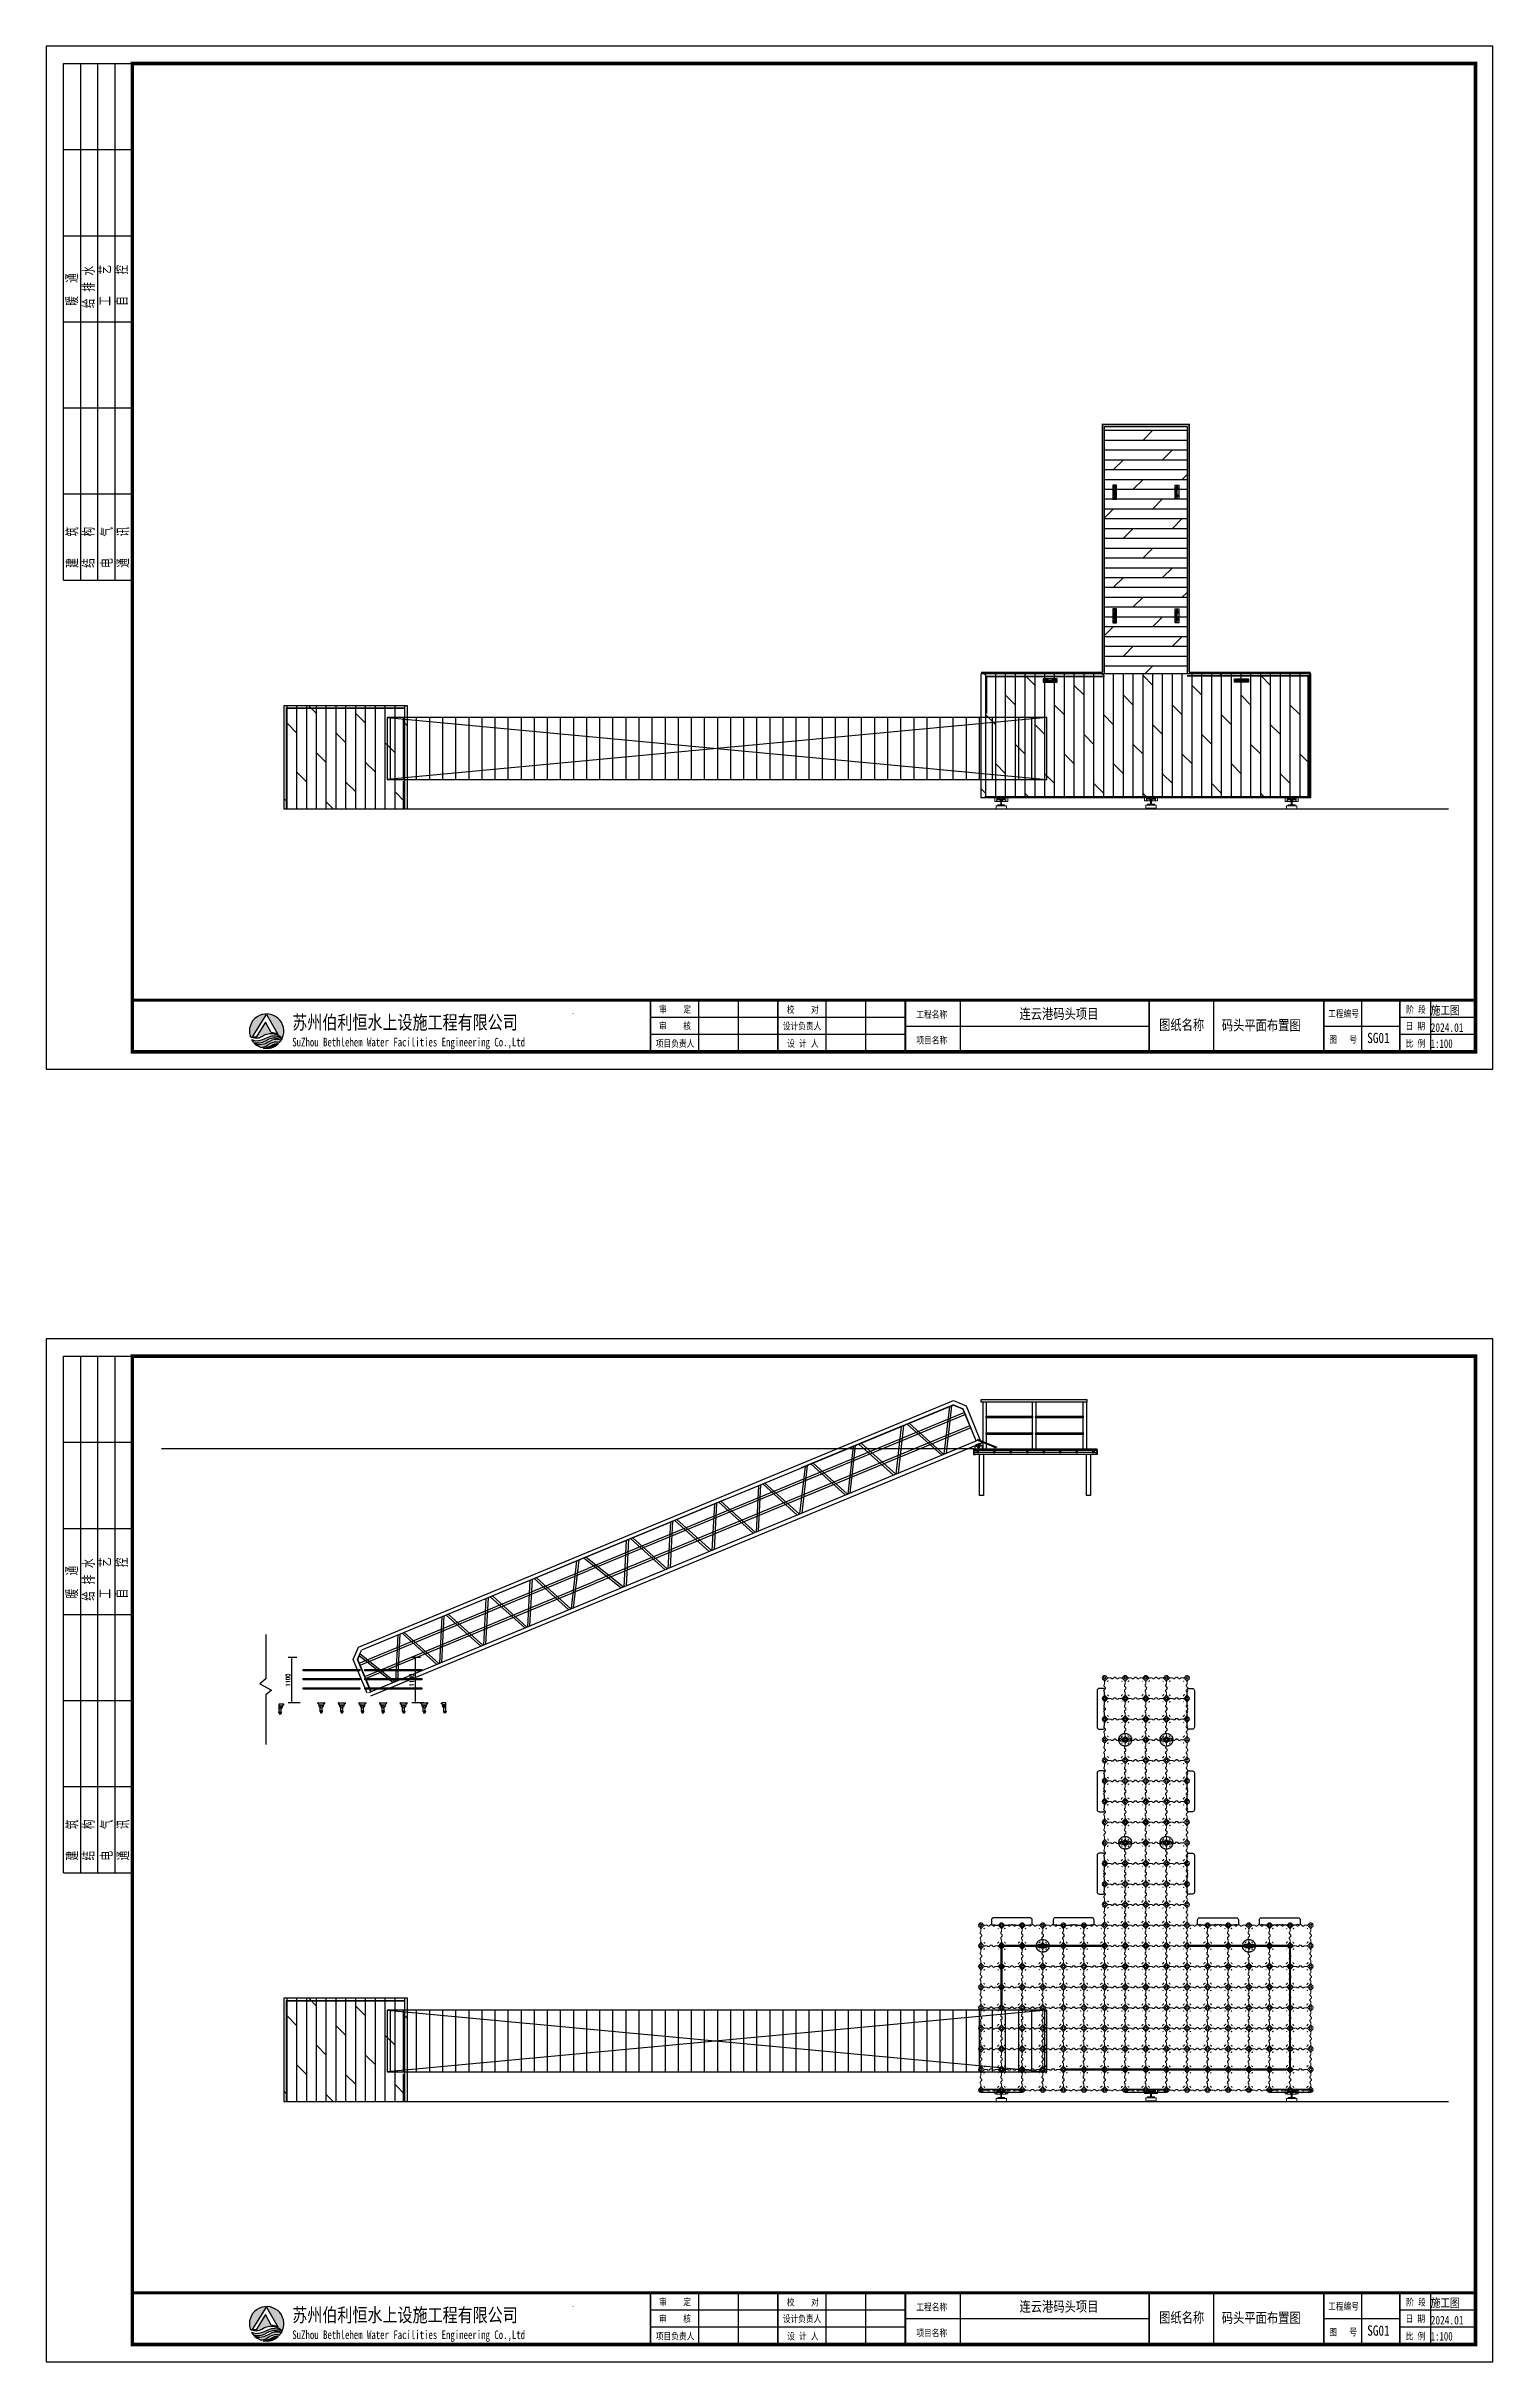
# Model space of a CAD drawing. Extents: x 36536 to 186646, y -14883 to 106449.
# Drawn here: x 61654 to 96741, y -14883 to 41287 of the extents above; entities that cross this region are included whole.
import ezdxf
from ezdxf.lldxf.tags import DXFTag

# ---------------------------------------------------------------- set-up
doc = ezdxf.new("R2010")
doc.units = 0
doc.header["$LTSCALE"] = 1000
doc.header["$MEASUREMENT"] = 0
for name, pattern in [('BLTA11-LD-L-4001_Plot Plan for Seawater Intake System_20140729$0$key plan$0${ Wide Dash }', [12, 4, -2, 4, -2]), ('CENTER2', [28.575, 19.05, -3.175, 3.175, -3.175]), ('DASH', [0.35, 0.25, -0.1]), ('DASHED2', [0.375, 0.25, -0.125])]:
    doc.linetypes.add(name, pattern=pattern)
for name, color, linetype, lineweight in [('0 [HR] Dim', 6, 'Continuous', 13), ('00标注文字', 2, 'Continuous', 15), ('2维浮筒', 252, 'Continuous', 9), ('型材', 7, 'Continuous', 15), ('系绳栓', 4, 'Continuous', 5)]:
    doc.layers.add(name, color=color, linetype=linetype, lineweight=lineweight)
for name, color, linetype in [('DIM_SYMB', 3, 'Continuous'), ('W-_ANTICOLLISION防撞措施', 6, 'Continuous'), ('W-ancillary measures附属措施', 1, 'Continuous'), ('W-FLOAT_BOWL浮筒', 253, 'Continuous'), ('W-PLASTIC_RAILINGS塑木栏杆', 6, 'Continuous'), ('W-STEEL_FRAME钢架', 3, 'Continuous'), ('W-STEEL_KEEL钢龙骨', 5, 'Continuous'), ('W-WOOD_FLOOR木地板', 30, 'Continuous'), ('栏杆', 6, 'Continuous'), ('系船栓', 132, 'Continuous'), ('铝架', 3, 'Continuous')]:
    doc.layers.add(name, color=color, linetype=linetype)
doc.styles.add('-宋体', font='', dxfattribs={"width": 0.8})
doc.styles.add('_TCH_DIM', font='SIMPLEX.shx', dxfattribs={"width": 0.7, "bigfont": 'hztxt.shx'})
doc.styles.get("Standard").update_dxf_attribs({"font": 'simplex.shx', "width": 0.8, "bigfont": 'hztxt.shx'})
doc.styles.add('STANDARD_T3', font='simplex.shx', dxfattribs={"width": 0.7, "bigfont": 'hztxt.shx'})
doc.styles.add('图框', font='simhei.ttf')
doc.styles.add('黑体', font='simhei.ttf', dxfattribs={"width": 0.8})
doc.styles.get('-宋体').set_extended_font_data('SimSun')
tags = doc.linetypes.add('地面03', pattern='A,0.094454,["/",Standard,S=0.075949,R=0,X=0,Y=-0.082208],0.044951,-0.007099,0.139405', length=0.285909).pattern_tags.tags
tags[4] = DXFTag(74, 10)
doc.dimstyles.new('W&&30', dxfattribs={"dimtxt": 105, "dimasz": 30, "dimexe": 75, "dimexo": 90, "dimgap": 30, "dimtad": 1, "dimdec": 0, "dimzin": 0, "dimdsep": 46, "dimtxsty": 'STANDARD_T3', "dimcen": 0.09, "dimclrd": 1, "dimclre": 1, "dimclrt": 7, "dimazin": 2, "dimtfac": 1, "dimtdec": 0, "dimtix": 1, "dimtmove": 2, "dimatfit": 3, "dimfxl": 100, "dimtolj": 1, "dimtzin": 0, "dimarcsym": 0})

msp = doc.modelspace()

# ---------------------------------------------------------------- blocks, each defined once
blk = doc.blocks.new('$TITLEBLK$00000187')
h = blk.add_hatch(color=140)
h.dxf.hatch_style = 1
h.paths.add_polyline_path([(-355.8, 4.5, 0.294083), (-352.4, 4.48, -0.363756), (-346.47, 3.96, 1.450144)])
h.paths.add_polyline_path([(-351.03, 10.8), (-347.73, 5.12, 0.101723), (-349.74, 5.58), (-351.34, 8.66), (-354.02, 4.26, -0.081837), (-355.14, 4.38)], flags=16)
h = blk.add_hatch(color=174)
h.paths.add_polyline_path([(-347.27, 2.71, 0.064571), (-346.55, 3.78, 0.296692), (-350.55, 4.29, -0.04264), (-352.81, 3.4, -0.209747), (-355.43, 3.62, 0.179915), (-352.8, 1.33, 0.169783), (-350.78, 1.97, -0.05744), (-349.2, 2.74, -0.214092)])
h.paths.add_polyline_path([(-350.22, 3.03, -0.084014), (-352.39, 2.08, -0.271733), (-354.47, 2.61, 0.071966), (-353.09, 2.64, 0.098278), (-351.26, 3.23, -0.072406), (-350.01, 3.9, -0.088156), (-348.47, 4.07, -0.181988), (-347.06, 3.48, 0.206106)], flags=16)
blk.add_hatch(color=174).paths.add_polyline_path([(-347.58, 2.39, 0.163426), (-349.49, 1.98, -0.143194), (-352.02, 1.1, 0.245013)])
for p, q in [((-225.54, 0), (-225.54, 15)), ((-214.04, 0), (-214.04, 15)), ((-188.54, 0), (-188.54, 15)), ((-177.04, 0), (-177.04, 15)), ((-149.56, 0), (-149.56, 15)), ((-76, 0), (-76, 15)), ((-33, 0), (-33, 15)), ((-13, 0), (-13, 15)), ((0, 0), (0, 15)), ((-165.54, 10), (-239.54, 10)), ((-165.56, 7.5), (-94.73, 7.5)), ((-44, 7.5), (-22, 7.5)), ((0, 10), (-22, 10)), ((-165.54, 5), (-239.54, 5)), ((0, 5), (-22, 5))]:
    blk.add_line(p, q)
for points, const_width in [([(-390, 0), (-390, 15), (0, 15)], 0.8), ([(-239.54, 0), (-239.54, 15)], 0.5), ([(-202.54, 0), (-202.54, 15)], 0.5), ([(-165.56, 0), (-165.56, 15)], 0.5), ([(-94.73, 0), (-94.73, 15)], 0.5), ([(-44, 0), (-44, 15)], 0.5), ([(-22, 0), (-22, 15)], 0.5)]:
    blk.add_lwpolyline(points, dxfattribs=dict(const_width=const_width))
for points in [[(-355.8, 4.5, 0.294083), (-352.4, 4.48, -0.363756), (-346.47, 3.96, 1.450144)], [(-355.14, 4.38), (-351.03, 10.8), (-347.73, 5.12, 0.101723), (-349.74, 5.58), (-351.34, 8.66), (-354.02, 4.26, -0.081837)]]:
    blk.add_lwpolyline(points, format="xyb", close=True)
for points in [[(-355.43, 3.62, 0.209747), (-352.81, 3.4, 0.04264), (-350.55, 4.29, -0.296692), (-346.55, 3.78)], [(-354.47, 2.61, 0.071966), (-353.09, 2.64, 0.098278), (-351.26, 3.23, -0.072406), (-350.01, 3.9, -0.088156), (-348.47, 4.07, -0.181988), (-347.06, 3.48, 0.206106), (-350.22, 3.03, -0.084014), (-352.39, 2.08, -0.271733), (-354.47, 2.61)], [(-352.8, 1.33, 0.169783), (-350.78, 1.97, -0.05744), (-349.2, 2.74, -0.214092), (-347.27, 2.71, -0.214092)], [(-352.02, 1.1, 0.126537), (-349.75, 1.81, -0.189728), (-347.58, 2.39, -0.189728)]]:
    blk.add_lwpolyline(points, format="xyb")
for start, end in [(208.47056, 249.26757), (258.57514, 313.64322), (318.83836, 333.61646)]:
    blk.add_arc((-351.03, 6), 5, start, end)
at = {"style": '图框'}
for s, height, width, p in [('审    定', 2, 0.8, (-237.07, 11.34)), ('校    对', 2, 0.8, (-199.97, 11.27)), ('阶 段', 2, 0.8, (-20.12, 11.27)), ('苏州伯利恒水上设施工程有限公司', 4, 0.8, (-343.57, 6.56)), ('审    核', 2, 0.8, (-237.09, 6.48)), ('设计负责人', 2, 0.8, (-201.15, 6.48)), ('工程名称', 2, 0.8, (-162.37, 9.86)), ('图纸名称', 3, 0.8, (-91.87, 6.34)), ('工程编号', 2, 0.8, (-42.79, 10.08)), ('日 期', 2, 0.8, (-20.31, 6.48)), ('SuZhou Bethlehem Water Facilities Engineering Co.,Ltd ', 2.5, 0.75, (-343.57, 1.57)), ('项目负责人', 2, 0.8, (-238.02, 1.42)), ('设 计 人', 2, 0.8, (-199.87, 1.42)), ('项目名称', 2, 0.8, (-162.37, 2.36)), ('图   号', 2, 0.8, (-42.46, 2.6)), ('比 例', 2, 0.8, (-20.27, 1.42))]:
    blk.add_text(s, height=height, dxfattribs=dict(at, width=width)).set_placement(p)
for tag, p in [('审定人', (-223.21, 10.95)), ('校对', (-185.05, 10.92)), ('审核人', (-223.21, 6.03)), ('设计负责人', (-188.17, 6.23)), ('项目负责人', (-225.23, 1.11)), ('设计人', (-186.01, 1.18))]:
    blk.add_attdef(tag, p, '', height=3)
for tag, p, height, style, width in [('阶段', (-12.96, 10.81), 2.5, '黑体', 0.8), ('工程名称', (-147.11, 9.53), 3, '-宋体', 0.8), ('图名', (-73.67, 6.22), 3, '-宋体', 0.8), ('日期', (-12.96, 5.8), 2.5, '黑体', 0.8), ('项目名称', (-147.25, 1.97), 3, '-宋体', 0.8), ('图号', (-31.44, 2.55), 3, '_TCH_DIM', 0.7), ('比例', (-12.96, 1.14), 2.5, '黑体', 0.8)]:
    blk.add_attdef(tag, p, '', height=height, dxfattribs=dict(style=style, width=width))
blk = doc.blocks.new('$TITLEBLK$00000095')
for p, q in [((-150, 20), (-150, 0)), ((-150, 20), (0, 20)), ((-150, 15), (-75, 15)), ((-125, 20), (-125, 0)), ((-100, 20), (-100, 0)), ((-75, 20), (-75, 0)), ((-75, 20), (-75, 0)), ((-75, 15), (0, 15)), ((-50, 20), (-50, 0)), ((-25, 20), (-25, 0)), ((0, 20), (0, 0)), ((-150, 10), (-75, 10)), ((-75, 10), (0, 10)), ((-150, 5), (-75, 5)), ((-75, 5), (0, 5))]:
    blk.add_line(p, q)
at = {"width": 0.8}
for s, p in [('结   构', (-146.45, 10.91)), ('建   筑', (-146.45, 15.65)), ('给 排 水', (-71.03, 10.9)), ('暖  通', (-70.35, 15.73)), ('电   气', (-146.45, 5.65)), ('工   艺', (-70.35, 6.13)), ('通   讯', (-146.45, 0.88)), ('自   控', (-70.35, 1.24))]:
    blk.add_text(s, height=3.509, dxfattribs=at).set_placement(p)
blk = doc.blocks.new('rgthtyjyuk')
blk.add_lwpolyline([(0, 0), (420, 0), (420, 297), (0, 297)], close=True)
at = {"const_width": 1}
blk.add_lwpolyline([(25, 5), (415, 5), (415, 292), (25, 292)], close=True, dxfattribs=at)
at = {"const_width": 0.8}
blk.add_lwpolyline([(415, 20), (25, 20)], dxfattribs=at)
at = {"rotation": 90}
blk.add_blockref('$TITLEBLK$00000095', (25, 292), dxfattribs=at)
blk = doc.blocks.new('游艇码头系船柱')
at = {"layer": 'DIM_SYMB'}
for p, q in [((0.04, 0.1), (0.05, 0.1)), ((0.04, 0.05), (0.05, 0.05)), ((0.05, 0.1), (0.05, 0.05)), ((0.05, 0.09), (0.1, 0.09)), ((0.05, 0.05), (0.1, 0.05)), ((0.15, 0.11), (0.19, 0.11)), ((0.15, 0.04), (0.19, 0.04)), ((0.43, 0.09), (0.18, 0.09)), ((0.43, 0.05), (0.18, 0.05)), ((0.46, 0.11), (0.42, 0.11)), ((0.46, 0.04), (0.42, 0.04)), ((0.57, 0.09), (0.51, 0.09)), ((0.57, 0.05), (0.51, 0.05)), ((0.57, 0.1), (0.57, 0.1)), ((0.57, 0.1), (0.57, 0.05)), ((0.57, 0.05), (0.57, 0.05))]:
    blk.add_line(p, q, dxfattribs=at)
blk.add_lwpolyline([(0, 0.15), (0.61, 0.15), (0.61, 0), (0, 0)], close=True, dxfattribs=at)
for centre, radius in [((0.13, 0.07), 0.04), ((0.13, 0.07), 0.035), ((0.48, 0.07), 0.04), ((0.48, 0.07), 0.035)]:
    blk.add_circle(centre, radius, dxfattribs=at)
for centre, radius, start, end in [((0.05, 0.07), 0.0256, 102.6804, 257.3196), ((0.15, 0.07), 0.035, 325.1501, 34.8499), ((0.19, 0.07), 0.035, 34.8499, 90), ((0.19, 0.07), 0.035, 270, 325.1501), ((0.42, 0.07), 0.035, 90, 145.1501), ((0.42, 0.07), 0.035, 214.8499, 270), ((0.46, 0.07), 0.035, 145.1501, 214.8499), ((0.56, 0.07), 0.0256, 282.6804, 77.3196)]:
    blk.add_arc(centre, radius, start, end, dxfattribs=at)
blk = doc.blocks.new('uhufuidfdf')
at = {"layer": '型材'}
for p, q in [((139803, 28622), (139886, 28622)), ((139886, 28584), (139803, 28584)), ((140019, 28622), (139935, 28622)), ((139935, 28584), (140019, 28584))]:
    blk.add_line(p, q, dxfattribs=at)
for points in [[(139752, 28692), (139752, 28585), (139803, 28585), (139803, 28692)], [(140069, 28692), (140069, 28585), (140019, 28585), (140019, 28692)]]:
    blk.add_lwpolyline(points, dxfattribs=at)
for points in [[(139828, 28665), (139828, 28636), (139900, 28636), (139900, 28501), (139828, 28501), (139828, 28480), (139992, 28480), (139992, 28501), (139919, 28501), (139919, 28636), (139992, 28636), (139992, 28665)], [(139787, 28477), (140035, 28477), (140035, 28406), (139787, 28406)]]:
    blk.add_lwpolyline(points, close=True, dxfattribs=at)
for centre in [(139803, 28603), (139886, 28603), (139935, 28603)]:
    blk.add_ellipse(centre, major_axis=(0, -19.2), ratio=0.222417, dxfattribs=at)
at = {"layer": '型材', "extrusion": (0, 0, -1)}
blk.add_ellipse((140018, 28603), major_axis=(0, -19.2), ratio=0.222417, dxfattribs=at)
blk = doc.blocks.new('旗华浮筒')
at = {"layer": '2维浮筒', "color": 5}
for p, q in [((-549, 527), (-527, 549)), ((-549, 473), (-521, 445)), ((-549, 27), (-521, 55)), ((-516, 304), (-516, 326)), ((-516, 196), (-516, 174)), ((-513, 333), (-503, 345)), ((-513, 297), (-484, 264)), ((-513, 203), (-484, 236)), ((-513, 167), (-503, 155)), ((-500, 351), (-500, 395)), ((-500, 105), (-500, 149)), ((-481, 242), (-481, 258)), ((-479, 445), (-445, 479)), ((-445, 21), (-479, 55)), ((-473, 549), (-445, 521)), ((-395, 500), (-351, 500)), ((-333, 513), (-345, 503)), ((-329, 16), (-345, 3)), ((-304, 516), (-326, 516)), ((-307, 19), (-323, 19)), ((-301, 16), (-268, -13)), ((-297, 513), (-264, 484)), ((-258, 481), (-242, 481)), ((-203, 513), (-236, 484)), ((-199, 16), (-232, -13)), ((-196, 516), (-174, 516)), ((-193, 19), (-177, 19)), ((-171, 16), (-155, 3)), ((-167, 513), (-155, 503)), ((-149, 500), (-105, 500)), ((-27, 549), (-55, 521)), ((-21, 445), (-55, 479)), ((-55, 21), (-21, 55)), ((-19, 307), (-19, 323)), ((-19, 193), (-19, 177)), ((-16, 329), (-3, 345)), ((-16, 301), (13, 268)), ((-16, 199), (13, 232)), ((-16, 171), (-3, 155)), ((0, 351), (0, 395)), ((0, 105), (0, 149)), ((16, 239), (16, 261)), ((49, 473), (21, 445)), ((49, 27), (21, 55)), ((27, 549), (49, 527)), ((-527, -49), (-549, -27)), ((-473, -49), (-445, -21)), ((-395, 0), (-351, 0)), ((-261, -16), (-239, -16)), ((-149, 0), (-105, 0)), ((-27, -49), (-55, -21)), ((49, -27), (27, -49))]:
    blk.add_line(p, q, dxfattribs=at)
for centre in [(-435, 93), (-429, 411), (-424, 85), (-420, 420), (-415, 76), (-411, 429), (-407, 65), (-85, 424), (-80, 80), (-76, 415)]:
    blk.add_circle(centre, 3.5, dxfattribs=at)
for centre, radius, start, end in [((-522, 500), 38, 135, 225), ((-522, 0), 38, 135, 225), ((-524, 500), 7, 90, 270), ((-524, 0), 7, 90, 270), ((-500, 522), 38, 45, 135), ((-500, 500), 25, 106.2602, 163.7398), ((-500, 500), 25, 196.2602, 253.7398), ((-500, 0), 25, 106.2602, 163.7398), ((-570, 395), 70, 0, 45), ((-570, 105), 70, 315, 0), ((-506, 326), 10, 137.7263, 180), ((-506, 304), 10, 180, 222.2737), ((-506, 196), 10, 137.7263, 180), ((-506, 174), 10, 180, 222.2737), ((-500, 524), 7, 0, 180), ((-500, 476), 7, 180, 0), ((-500, 24), 7, 0, 180), ((-510, 351), 10, 317.7263, 0), ((-510, 149), 10, 0, 42.2737), ((-430, 395), 70, 135, 180), ((-430, 105), 70, 180, 225), ((-500, 500), 25, 16.2602, 73.7398), ((-500, 500), 25, 286.2602, 343.7398), ((-500, 0), 25, 16.2602, 73.7398), ((-491, 258), 10, 0, 42.2737), ((-491, 242), 10, 317.7263, 0), ((-476, 500), 7, 270, 90), ((-476, 0), 7, 270, 90), ((-395, 570), 70, 225, 270), ((-395, 430), 70, 90, 135), ((-395, 70), 70, 225, 270), ((-351, 510), 10, 270, 312.2737), ((-351, 10), 10, 270, 312.2737), ((-326, 506), 10, 90, 132.2737), ((-323, 9), 10, 90, 132.2737), ((-307, 9), 10, 47.7263, 90), ((-304, 506), 10, 47.7263, 90), ((-258, 491), 10, 227.7263, 270), ((-242, 491), 10, 270, 312.2737), ((-196, 506), 10, 90, 132.2737), ((-193, 9), 10, 90, 132.2737), ((-177, 9), 10, 47.7263, 90), ((-174, 506), 10, 47.7263, 90), ((-149, 510), 10, 227.7263, 270), ((-149, 10), 10, 227.7263, 270), ((-105, 570), 70, 270, 315), ((-105, 430), 70, 45, 90), ((-105, 70), 70, 270, 315), ((-24, 500), 7, 90, 270), ((-24, 0), 7, 90, 270), ((0, 522), 38, 45, 135), ((0, 500), 25, 106.2602, 163.7398), ((0, 500), 25, 196.2602, 253.7398), ((0, 0), 25, 106.2602, 163.7398), ((-70, 395), 70, 0, 45), ((-70, 105), 70, 315, 0), ((-9, 323), 10, 137.7263, 180), ((-9, 307), 10, 180, 222.2737), ((-9, 193), 10, 137.7263, 180), ((-9, 177), 10, 180, 222.2737), ((0, 524), 7, 0, 180), ((0, 476), 7, 180, 0), ((0, 24), 7, 0, 180), ((-10, 351), 10, 317.7263, 0), ((-10, 149), 10, 0, 42.2737), ((70, 395), 70, 135, 180), ((70, 105), 70, 180, 225), ((0, 500), 25, 16.2602, 73.7398), ((0, 500), 25, 286.2602, 343.7398), ((0, 0), 25, 16.2602, 73.7398), ((6, 261), 10, 0, 42.2737), ((6, 239), 10, 317.7263, 0), ((24, 500), 7, 270, 90), ((24, 0), 7, 270, 90), ((22, 500), 38, 315, 45), ((22, 0), 38, 315, 45), ((-500, -22), 38, 225, 315), ((-500, 0), 25, 196.2602, 253.7398), ((-500, -24), 7, 180, 0), ((-500, 0), 25, 286.2602, 343.7398), ((-395, -70), 70, 90, 135), ((-261, -6), 10, 227.7263, 270), ((-239, -6), 10, 270, 312.2737), ((-105, -70), 70, 45, 90), ((0, -22), 38, 225, 315), ((0, 0), 25, 196.2602, 253.7398), ((0, -24), 7, 180, 0), ((0, 0), 25, 286.2602, 343.7398)]:
    blk.add_arc(centre, radius, start, end, dxfattribs=at)
blk = doc.blocks.new('*U655')
at = {"layer": '2维浮筒', "rotation": 90}
blk.add_blockref('旗华浮筒', (250, 250), dxfattribs=at)
blk = doc.blocks.new('*U656')
at = {"color": 0, "linetype": 'ByBlock', "lineweight": -2, "transparency": 16777216}
for p in [(0, 3500), (500, 3500), (1000, 3500), (1500, 3500), (2000, 3500), (2500, 3500), (3000, 3500), (3500, 3500), (4000, 3500), (4500, 3500), (5000, 3500), (5500, 3500), (6000, 3500), (6500, 3500), (7000, 3500), (7500, 3500), (0, 3000), (0, 2500), (500, 3000), (500, 2500), (1000, 3000), (1000, 2500), (1500, 3000), (1500, 2500), (2000, 3000), (2000, 2500), (2500, 3000), (2500, 2500), (3000, 3000), (3000, 2500), (3500, 3000), (3500, 2500), (4000, 3000), (4000, 2500), (4500, 3000), (4500, 2500), (5000, 3000), (5000, 2500), (5500, 3000), (5500, 2500), (6000, 3000), (6000, 2500), (6500, 3000), (6500, 2500), (7000, 3000), (7000, 2500), (7500, 3000), (7500, 2500), (0, 2000), (500, 2000), (1000, 2000), (1500, 2000), (2000, 2000), (2500, 2000), (3000, 2000), (3500, 2000), (4000, 2000), (4500, 2000), (5000, 2000), (5500, 2000), (6000, 2000), (6500, 2000), (7000, 2000), (7500, 2000), (0, 1500), (500, 1500), (1000, 1500), (1500, 1500), (2000, 1500), (2500, 1500), (3000, 1500), (3500, 1500), (4000, 1500), (4500, 1500), (5000, 1500), (5500, 1500), (6000, 1500), (6500, 1500), (7000, 1500), (7500, 1500), (0, 1000), (500, 1000), (1000, 1000), (1500, 1000), (2000, 1000), (2500, 1000), (3000, 1000), (3500, 1000), (4000, 1000), (4500, 1000), (5000, 1000), (5500, 1000), (6000, 1000), (6500, 1000), (7000, 1000), (7500, 1000), (0, 500), (500, 500), (1000, 500), (1500, 500), (2000, 500), (2500, 500), (3000, 500), (3500, 500), (4000, 500), (4500, 500), (5000, 500), (5500, 500), (6000, 500), (6500, 500), (7000, 500), (7500, 500), (0, 0), (500, 0), (1000, 0), (1500, 0), (2000, 0), (2500, 0), (3000, 0), (3500, 0), (4000, 0), (4500, 0), (5000, 0), (5500, 0), (6000, 0), (6500, 0), (7000, 0), (7500, 0)]:
    blk.add_blockref('*U655', p, dxfattribs=at)
blk = doc.blocks.new('*U657')
at = {"layer": '2维浮筒', "rotation": 90}
blk.add_blockref('旗华浮筒', (250, 250), dxfattribs=at)
blk = doc.blocks.new('*U658')
at = {"color": 0, "linetype": 'ByBlock', "lineweight": -2, "transparency": 16777216}
for p in [(0, 5500), (500, 5500), (1000, 5500), (1500, 5500), (0, 5000), (500, 5000), (1000, 5000), (1500, 5000), (0, 4500), (500, 4500), (1000, 4500), (1500, 4500), (0, 4000), (500, 4000), (1000, 4000), (1500, 4000), (0, 3500), (500, 3500), (1000, 3500), (1500, 3500), (0, 3000), (0, 2500), (500, 3000), (500, 2500), (1000, 3000), (1000, 2500), (1500, 3000), (1500, 2500), (0, 2000), (500, 2000), (1000, 2000), (1500, 2000), (0, 1500), (500, 1500), (1000, 1500), (1500, 1500), (0, 1000), (500, 1000), (1000, 1000), (1500, 1000), (0, 500), (500, 500), (1000, 500), (1500, 500), (0, 0), (500, 0), (1000, 0), (1500, 0)]:
    blk.add_blockref('*U657', p, dxfattribs=at)
blk = doc.blocks.new('防撞筒')
at = {"layer": 'W-ancillary measures附属措施'}
for p, q in [((-229, 277), (-198, 308)), ((-229, 223), (-198, 192)), ((-229, 223), (-207, 201)), ((-229, -223), (-198, -192)), ((-229, -223), (-207, -201)), ((-229, -277), (-198, -308))]:
    blk.add_line(p, q, dxfattribs=at)
blk.add_lwpolyline([(-180, 468, -0.389807), (-150, 495), (-50, 495, -0.414214), (0, 445), (0, -445, -0.414214), (-50, -495), (-150, -495, -0.391617), (-180, -467, -0.391617)], format="xyb", dxfattribs=at)
for points in [[(-180, 281), (-180, 403)], [(-180, 97), (-180, 219)], [(-180, -219), (-180, -97)], [(-180, -403), (-180, -281)]]:
    blk.add_lwpolyline(points, dxfattribs=at)
for centre, radius, start, end in [((-202, 250), 38, 135, 225), ((-204, 250), 7, 90, 270), ((-180, 250), 25, 106.2602, 163.7398), ((-180, 250), 25, 196.2602, 253.7398), ((-254, 366), 80.9, 314.3844, 336.4057), ((-254, 134), 80.9, 23.5943, 45.6156), ((-180, 274), 7, 0, 180), ((-180, 226), 7, 180, 0), ((-205, 435), 41, 307.5461, 52.4539), ((-205, 65), 41, 307.5461, 52.4539), ((-205, 0), 41, 307.5461, 52.4539), ((-180, 250), 25, 16.2602, 73.7398), ((-180, 250), 25, 286.2602, 343.7398), ((-156, 250), 7, 270, 90), ((-202, -250), 38, 135, 225), ((-204, -250), 7, 90, 270), ((-180, -250), 25, 106.2602, 163.7398), ((-180, -250), 25, 196.2602, 253.7398), ((-254, -134), 80.9, 314.3844, 336.4057), ((-254, -366), 80.9, 23.5943, 45.6156), ((-180, -226), 7, 0, 180), ((-180, -274), 7, 180, 0), ((-205, -65), 40.8, 307.4056, 52.5944), ((-205, -435), 40.8, 307.4056, 52.5944), ((-180, -250), 25, 16.2602, 73.7398), ((-180, -250), 25, 286.2602, 343.7398), ((-156, -250), 7, 270, 90)]:
    blk.add_arc(centre, radius, start, end, dxfattribs=at)
blk = doc.blocks.new('qawddasd')
at = {"layer": '系船栓', "color": 1, "linetype": 'DASH', "ltscale": 0.1}
for radius in [155, 43.7]:
    blk.add_circle((23198, -7350), radius, dxfattribs=at)
at = {"layer": '系船栓', "color": 1}
blk.add_ellipse((23198, -7350), major_axis=(155, 0), ratio=0.314118, dxfattribs=at)
blk = doc.blocks.new('A$C346F54CD')
at = {"layer": 'W-STEEL_FRAME钢架', "color": 4}
for p, q in [((3, 48), (0, 48)), ((0, 0), (0, 48)), ((0, 0), (100, 0)), ((10, 13), (7, 44)), ((18, 5), (82, 5)), ((90, 13), (93, 44)), ((97, 48), (100, 48)), ((100, 0), (100, 48))]:
    blk.add_line(p, q, dxfattribs=at)
for centre, radius, start, end in [((3, 44), 4.25, 0, 90), ((18, 14), 8.5, 185.7106, 270), ((82, 14), 8.5, 270, 354.2894), ((97, 44), 4.25, 90, 180)]:
    blk.add_arc(centre, radius, start, end, dxfattribs=at)
blk = doc.blocks.new('*U662')
at = {"layer": 'W-STEEL_KEEL钢龙骨'}
for points in [[(-20, -30), (20, -30), (20, 30), (-20, 30)], [(-17, -27), (17, -27), (17, 27), (-17, 27)]]:
    blk.add_lwpolyline(points, close=True, dxfattribs=at)
blk = doc.blocks.new('*U663')
at = {"layer": 'W-STEEL_KEEL钢龙骨', "color": 0, "linetype": 'ByBlock', "lineweight": -2, "transparency": 16777216}
for p in [(0, 0), (400, 0), (800, 0), (1200, 0), (1600, 0), (2000, 0), (2400, 0), (2800, 0)]:
    blk.add_blockref('*U662', p, dxfattribs=at)
blk = doc.blocks.new('滚轮支架 -left')
for p, q in [((-50, 10), (-22, 81)), ((50, 10), (22, 81))]:
    blk.add_line(p, q)
at = {"color": 3, "linetype": 'CENTER2'}
for p, q in [((-15, 70), (15, 70)), ((0, 85), (0, 55))]:
    blk.add_line(p, q, dxfattribs=at)
blk.add_lwpolyline([(-50, 10), (50, 10), (50, -5), (-50, -5)], close=True)
blk.add_circle((0, 70), 11)
blk.add_arc((0, 70), 25, 26.1956, 153.8044)
blk = doc.blocks.new('Hole -side1')
at = {"color": 3, "linetype": 'CENTER2'}
blk.add_line((-13, 0), (26, 0), dxfattribs=at)
at = {"linetype": 'DASHED2'}
blk.add_lwpolyline([(0, -11), (10, -11), (10, 11), (0, 11)], close=True, dxfattribs=at)
blk = doc.blocks.new('*D679')
at = {"layer": 'Defpoints', "color": 0, "transparency": 16777216}
for p in [(67822, 2202), (67600, 1102), (67901, 1102, 0)]:
    blk.add_point(p, dxfattribs=at)
at = {"layer": 'W-FLOAT_BOWL浮筒', "color": 1, "lineweight": -2, "transparency": 16777216}
for p, q in [((67732, 2202), (67525, 2202)), ((67600, 2172), (67600, 1132)), ((67811, 1102), (67525, 1102))]:
    blk.add_line(p, q, dxfattribs=at)
at = {"layer": 'W-FLOAT_BOWL浮筒', "color": 1, "transparency": 16777216}
for points in [[(67595, 2172), (67605, 2172), (67600, 2202)], [(67595, 1132), (67605, 1132), (67600, 1102)]]:
    blk.add_solid(points, dxfattribs=at)
at = {"layer": 'W-FLOAT_BOWL浮筒', "color": 7, "transparency": 16777216, "insert": (67517, 1652), "char_height": 105, "attachment_point": 5, "rotation": 90, "style": 'STANDARD_T3'}
blk.add_mtext('\\A1;1100', dxfattribs=at)
blk = doc.blocks.new('asdhujfhsfude')
for p, q in [((131659, -6222), (131689, -6249)), ((131665, -6205), (131823, -6205)), ((131692, -6269), (131692, -6257)), ((131696, -6297), (131717, -6314)), ((131702, -6252), (131787, -6252)), ((131715, -6411), (131715, -6405)), ((131718, -6402), (131720, -6402)), ((131720, -6420), (131720, -6322)), ((131720, -6420), (131726, -6448)), ((131720, -6420), (131768, -6420)), ((131725, -6317), (131764, -6317)), ((131729, -6450), (131760, -6450)), ((131738, -6411), (131738, -6405)), ((131750, -6411), (131750, -6405)), ((131768, -6420), (131763, -6448)), ((131768, -6420), (131768, -6322)), ((131770, -6402), (131768, -6402)), ((131793, -6297), (131772, -6314)), ((131773, -6411), (131773, -6405)), ((131797, -6269), (131797, -6257)), ((131830, -6222), (131800, -6249))]:
    blk.add_line(p, q)
at = {"ltscale": 0.1}
for p, q in [((131726, -6448), (131726, -6450)), ((131726, -6450), (131729, -6450)), ((131760, -6450), (131762, -6450)), ((131763, -6448), (131762, -6450))]:
    blk.add_line(p, q, dxfattribs=at)
for centre, radius, start, end in [((131665, -6215), 10, 90, 228.0009), ((131701, -6280), 13.5, 126.5657, 231), ((131682, -6257), 10, 0, 48.0009), ((131710, -6264), 31.4, 236.1381, 303.5569), ((131702, -6289), 10, 184.1479, 231), ((131710, -6295), 31.4, 56.4166, 122.8531), ((131718, -6405), 3, 90, 180), ((131710, -6322), 10, 0, 51), ((131729, -6447), 2.5, 191.3099, 270), ((131719, -6280), 13.5, 308.3696, 51.9011), ((131741, -6405), 3, 115.3769, 180), ((131744, -6412), 10, 64.6231, 115.3769), ((131747, -6405), 3, 0, 64.6231), ((131770, -6280), 13.5, 128.0989, 231.6304), ((131760, -6447), 2.5, 270, 348.6901), ((131779, -6295), 31.3, 57.1287, 123.6019), ((131779, -6264), 31.4, 236.4385, 303.8665), ((131778, -6322), 10, 129, 180), ((131770, -6405), 3, 0, 90), ((131787, -6289), 10, 309, 355.8521), ((131788, -6280), 13.5, 309, 53.4343), ((131807, -6257), 10, 131.9991, 180), ((131823, -6215), 10, 311.9991, 90)]:
    blk.add_arc(centre, radius, start, end)
for centre, major_axis, start_param, end_param in [((131721, -6411), (0, -9), 4.712389, 6.115737), ((131744, -6411), (0, 9), 1.570796, 4.712389)]:
    blk.add_ellipse(centre, major_axis=major_axis, ratio=0.666667, start_param=start_param, end_param=end_param)
at = {"extrusion": (0, 0, -1)}
blk.add_ellipse((131767, -6411), major_axis=(0, -9), ratio=0.666667, start_param=4.712389, end_param=6.115737, dxfattribs=at)
blk = doc.blocks.new('*U681')
at = {"layer": '栏杆'}
blk.add_blockref('asdhujfhsfude', (-131744, 6327), dxfattribs=at)
blk = doc.blocks.new('*U682')
at = {"layer": '栏杆', "color": 0, "linetype": 'ByBlock', "lineweight": -2, "transparency": 16777216}
for p in [(0, 0), (500, 0), (1000, 0), (1500, 0), (2000, 0), (2500, 0)]:
    blk.add_blockref('*U681', p, dxfattribs=at)
blk = doc.blocks.new('$matou$00000020')
for p, q in [((-59, -209, 0), (-59, -202, 0)), ((-56, -199, 0), (-54, -199, 0)), ((-54, -217, 0), (-54, -3, 0)), ((-54, -3, 0), (49, -3, 0)), ((-54, -50, 0), (12, -50, 0)), ((-54, -217, 0), (-6, -217, 0)), ((-54, -217, 0), (-48, -245, 0)), ((-49, -115, 0), (-11, -115, 0)), ((-46, -247, 0), (-14, -247, 0)), ((-36, -208, 0), (-36, -203, 0)), ((-24, -208, 0), (-24, -203, 0)), ((-6, -217, 0), (-12, -245, 0)), ((-6, -217, 0), (-6, -119, 0)), ((-4, -199, 0), (-6, -199, 0)), ((19, -95, 0), (-2, -112, 0)), ((-1, -209, 0), (-1, -202, 0)), ((22, -67, 0), (22, -55, 0)), ((56, -20, 0), (26, -47, 0))]:
    blk.add_line(p, q)
at = {"ltscale": 0.1}
for p, q in [((-48, -245, 0), (-48, -247, 0)), ((-48, -247, 0), (-46, -247, 0)), ((-14, -247, 0), (-12, -247, 0)), ((-12, -245, 0), (-12, -247, 0))]:
    blk.add_line(p, q, dxfattribs=at)
for centre, radius, start, end in [((-56, -202, 0), 3, 90, 180), ((-65, -93, 0), 31.4, 56.4166, 70.4003), ((-64, -62, 0), 31.4, 289.4998, 303.5569), ((-46, -245, 0), 2.5, 191.3099, 270), ((-55, -77, 0), 13.5, 308.3696, 51.9011), ((-33, -203, 0), 3, 115.3769, 180), ((-30, -209, 0), 10, 64.6231, 115.3769), ((-27, -203, 0), 3, 0, 64.6231), ((-5, -77, 0), 13.5, 128.0989, 231.6304), ((-14, -245, 0), 2.5, 270, 348.6901), ((5, -93, 0), 31.3, 57.1287, 123.6019), ((4, -62, 0), 31.4, 236.4385, 303.8665), ((4, -119, 0), 10, 129, 180), ((-4, -202, 0), 3, 0, 90), ((12, -87, 0), 10, 309, 355.8521), ((32, -55, 0), 10, 131.9991, 180), ((14, -77, 0), 13.5, 309, 53.4343), ((49, -13, 0), 10, 311.9991, 90)]:
    blk.add_arc(centre, radius, start, end)
for centre, major_axis, start_param, end_param in [((-53, -209, 0), (0, -9), 4.712389, 6.115737), ((-30, -208, 0), (0, 9), 1.570796, 4.712389)]:
    blk.add_ellipse(centre, major_axis=major_axis, ratio=0.666667, start_param=start_param, end_param=end_param)
at = {"extrusion": (0, 0, -1)}
blk.add_ellipse((-7, -209, 0), major_axis=(0, -9), ratio=0.666667, start_param=4.712389, end_param=6.115737, dxfattribs=at)
blk = doc.blocks.new('*D683')
at = {"layer": 'Defpoints', "color": 0, "transparency": 16777216}
for p in [(70822, 2202), (70600, 1102), (70901, 1102, 0)]:
    blk.add_point(p, dxfattribs=at)
at = {"layer": 'W-FLOAT_BOWL浮筒', "color": 1, "lineweight": -2, "transparency": 16777216}
for p, q in [((70732, 2202), (70525, 2202)), ((70600, 2172), (70600, 1132)), ((70811, 1102), (70525, 1102))]:
    blk.add_line(p, q, dxfattribs=at)
at = {"layer": 'W-FLOAT_BOWL浮筒', "color": 1, "transparency": 16777216}
for points in [[(70595, 2172), (70605, 2172), (70600, 2202)], [(70595, 1132), (70605, 1132), (70600, 1102)]]:
    blk.add_solid(points, dxfattribs=at)
at = {"layer": 'W-FLOAT_BOWL浮筒', "color": 7, "transparency": 16777216, "insert": (70517, 1652), "char_height": 105, "attachment_point": 5, "rotation": 90, "style": 'STANDARD_T3'}
blk.add_mtext('\\A1;1100', dxfattribs=at)

# ---------------------------------------------------------------- dimensions: what is measured, and where the dimension line sits
at = {"layer": 'W-FLOAT_BOWL浮筒'}
for base, p1, p2, picture, middle in [((67599.7, 1102.3, 0), (67822.4, 2202.3, 0), (67901.4, 1102.3), '*D679', (67517.2, 1652.3, 0)), ((70599.7, 1102.3, 0), (70822.4, 2202.3, 0), (70901.4, 1102.3), '*D683', (70517.2, 1652.3, 0))]:
    dim = msp.add_linear_dim(base=base, p1=p1, p2=p2, angle=90, dimstyle='W&&30', dxfattribs=at)
    dim.commit()
    dim.dimension.update_dxf_attribs({"geometry": picture, "text_midpoint": middle})

# ---------------------------------------------------------------- hatches: boundary and pattern name
at = {"layer": 'W-_ANTICOLLISION防撞措施'}
h = msp.add_hatch(dxfattribs=at)
h.set_pattern_fill('ANSI31', color=2, scale=200, angle=45)
h.set_pattern_definition([(90, (-55091.95, -5614.84), (-317.5, 0), [])])
h.paths.add_polyline_path([(69921.4, 23503.9), (85921.4, 23503.9), (85921.4, 25003.9), (69921.4, 25003.9)])
h = msp.add_hatch(dxfattribs=at)
h.set_pattern_fill('ANSI31', color=2, scale=200, angle=45)
h.set_pattern_definition([(90, (-55091.95, -36973.7), (-317.5, 0), [])])
h.paths.add_polyline_path([(69921.4, -7854.9), (85921.4, -7854.9), (85921.4, -6354.9), (69921.4, -6354.9)])
at = {"layer": 'W-WOOD_FLOOR木地板'}
h = msp.add_hatch(dxfattribs=at)
h.set_pattern_fill('木纹03', color=256, scale=100)
h.set_pattern_definition([(0, (-1455739.23, -2460002.07), (200, 200), [10, -190]), (90, (-1455659.23, -2459932.07), (-200, 200), [20, -180]), (45, (-1455699.23, -2459952.07), (0, 199.998082), [14.14, -42.42, 14.14, -28.28, 99, -85]), (45, (-1455749.23, -2460012.07), (0, 200), [14.142, -28.284, 14.142, -226.2]), (45, (-1455679.23, -2459992.07), (0, 200), [14.142, -268.700712]), (45, (-1455659.23, -2460002.07), (0, 200), [14.142, -268.700712]), (45, (-1455689.23, -2459982.07), (0, 200), [14.142, -268.700712]), (45, (-1455699.23, -2459972.07), (0, 200), [28.284, -254.558712]), (45, (-1455649.23, -2459822.07), (0, 200), [28.284, -254.558712]), (45, (-1455719.23, -2459962.07), (0, 200), [56.568, -226.274712]), (45, (-1455729.23, -2459952.07), (0, 200), [56.568, -226.274712]), (45, (-1455599.23, -2459892.07), (0, 200), [56.568, -226.274712]), (45, (-1455739.23, -2459932.07), (0, 200), [42.4264, -240.416312]), (45, (-1455779.23, -2459902.07), (0, 200), [42.4264, -240.416312]), (45, (-1455759.23, -2459922.07), (0, 200), [42.4264, -240.416312]), (45, (-1455629.23, -2459862.07), (0, 200), [70.71068, -212.132032]), (45, (-1455649.23, -2459852.07), (0, 200), [70.71068, -212.132032]), (45, (-1455629.23, -2459902.07), (0, 200), [98.994949, -183.847763]), (26.5650512, (-1455719.23, -2459982.07), (200, 8e-08), [22.360678, -424.852916]), (26.5650512, (-1455679.23, -2459922.07), (200, 8e-08), [22.360678, -424.852916]), (26.5650512, (-1455689.23, -2459942.07), (200, 8e-08), [22.360678, -424.852916]), (26.5650512, (-1455729.23, -2460002.07), (200, 8e-08), [44.72136, -402.492235]), (26.5650512, (-1455689.23, -2459912.07), (200, 8e-08), [67.082039, -380.131556]), (26.5650512, (-1455709.23, -2459902.07), (200, 8e-08), [89.442719, -357.770876]), (26.5650512, (-1455729.23, -2459892.07), (200, 8e-08), [89.442719, -357.770876]), (26.5650512, (-1455759.23, -2459832.07), (200, 8e-08), [89.442719, -357.770876]), (26.5650512, (-1455759.23, -2459852.07), (200, 8e-08), [111.8034, -335.410195]), (26.5650512, (-1455749.23, -2459872.07), (200, 8e-08), [111.8034, -335.410195]), (63.4349488, (-1455679.23, -2459952.07), (1e-08, 200), [22.360678, -424.852916]), (63.4349488, (-1455709.23, -2459972.07), (1e-08, 200), [22.360678, -424.852916]), (63.4349488, (-1455739.23, -2460002.07), (1e-08, 200), [44.72136, -402.492235]), (63.4349488, (-1455679.23, -2459972.07), (1e-08, 200), [44.72136, -402.492235]), (63.4349488, (-1455759.23, -2460012.07), (1e-08, 200), [67.082039, -380.131556]), (63.4349488, (-1455779.23, -2460012.07), (1e-08, 200), [89.442719, -357.770876]), (63.4349488, (-1455599.23, -2460002.07), (1e-08, 200), [89.442719, -357.770876]), (63.4349488, (-1455669.23, -2459982.07), (1e-08, 200), [89.442719, -357.770876]), (63.4349488, (-1455629.23, -2460002.07), (1e-08, 200), [111.8034, -335.410195]), (63.4349488, (-1455649.23, -2459992.07), (1e-08, 200), [111.8034, -335.410195])])
h.paths.add_polyline_path([(84145.2, 7251.2), (84145.2, 7228.2), (87145.2, 7228.2), (87145.2, 7251.2)])
at = {"layer": '铝架', "true_color": 0xf26722}
h = msp.add_hatch(dxfattribs=at)
h.set_pattern_fill('DOLMIT', color=30, scale=300)
h.set_pattern_definition([(0, (-55091.95, -7794.6), (0, 238.1226), []), (45, (-55091.95, -7794.6), (-476.245, 476.245), [336.7564, -673.512])])
h.paths.add_polyline_path([(87326, 32063.6), (89326, 32063.6), (89326, 26063.6), (87326, 26063.6)])
h = msp.add_hatch(dxfattribs=at)
h.set_pattern_fill('DOLMIT', color=30, scale=300, angle=90)
h.set_pattern_definition([(90, (-55091.95, -7794.6), (-238.1226, 1e-14), []), (135, (-55091.95, -7794.6), (-476.245, -476.245), [336.7564, -673.512])])
h.paths.add_polyline_path([(84326, 23063.6), (92326, 23063.6), (92326, 26063.6), (84326, 26063.6)])
h = msp.add_hatch(dxfattribs=at)
h.set_pattern_fill('DOLMIT', color=30, scale=300, angle=90)
h.set_pattern_definition([(90, (-61091.95, -5614.84), (-238.1226, 1e-14), []), (135, (-61091.95, -5614.84), (-476.245, -476.245), [336.7564, -673.512])])
h.paths.add_polyline_path([(67413.5, 22790.7), (70413.5, 22790.7), (70413.5, 25290.7), (67413.5, 25290.7)])
h = msp.add_hatch(dxfattribs=at)
h.set_pattern_fill('DOLMIT', color=30, scale=300, angle=90)
h.set_pattern_definition([(90, (-61091.95, -36973.69), (-238.1226, 1e-14), []), (135, (-61091.95, -36973.7), (-476.245, -476.245), [336.7564, -673.512])])
h.paths.add_polyline_path([(67413.5, -8568.2), (70413.5, -8568.2), (70413.5, -6068.2), (67413.5, -6068.2)])

# ---------------------------------------------------------------- linework, layer by layer
at = {"color": 8, "linetype": 'BLTA11-LD-L-4001_Plot Plan for Seawater Intake System_20140729$0$key plan$0${ Wide Dash }'}
for p, q in [((83662.3, 8328.4), (74423.5, 4501.5)), ((83662.3, 8328.4), (83892.2, 8233.1)), ((84214.8, 7454.3), (83892.2, 8233.2)), ((74423.5, 4501.5), (69299.6, 2379.1)), ((69204.4, 2149.2), (69299.6, 2379.1)), ((69527, 1370.3), (69204.4, 2149.2))]:
    msp.add_line(p, q, dxfattribs=at)
at = {"color": 0}
for p, q in [((83930.1, 8141.7), (74789.3, 4355.4)), ((83949.2, 8095.5), (74808.4, 4309.2)), ((82587.3, 7883.1), (83425.8, 7127.5)), ((83437.1, 7132.2), (83568.6, 8285.3)), ((83490.9, 7154.4), (83620.9, 8306.9)), ((84060.3, 7816.8), (74923.2, 4032)), ((84079.5, 7770.6), (74942.3, 3985.8)), ((81102.8, 6165.3), (81234.3, 7318.4)), ((81156.6, 6187.5), (81286.6, 7340)), ((81368.3, 7378.2), (82206.9, 6622.6)), ((81420.1, 7399.7), (82258.7, 6644)), ((82270, 6648.7), (82401.5, 7801.8)), ((82323.8, 6671), (82453.7, 7823.5)), ((82535.5, 7861.6), (83374, 7106)), ((79935.7, 5681.8), (80067.2, 6834.9)), ((79989.5, 5704.1), (80119.5, 6856.6)), ((80201.2, 6894.7), (81039.7, 6139.1)), ((80253, 6916.2), (81091.6, 6160.6)), ((78929.1, 6367.8), (78870.5, 5240.6)), ((78980.9, 6389.3), (78922.3, 5262)), ((79034.1, 6411.3), (79872.6, 5655.7)), ((79085.9, 6432.8), (79924.4, 5677.1)), ((77860.6, 5925.2), (77802, 4798)), ((77912.4, 5946.7), (77853.8, 4819.5)), ((77965.7, 5968.7), (78804.2, 5213.1)), ((78017.5, 5990.2), (78856, 5234.6)), ((75775.6, 5061.6), (75717, 3934.3)), ((75828.8, 5083.6), (76667.3, 4328)), ((75880.6, 5105.1), (76719.1, 4349.4)), ((76792.2, 5482.7), (76733.6, 4355.4)), ((76844, 5504.1), (76785.4, 4376.9)), ((76897.2, 5526.2), (77735.8, 4770.5)), ((76949, 5547.6), (77787.6, 4792)), ((74392.5, 3385.7), (74524.5, 4543.3)), ((74446.2, 3408), (74576.7, 4565)), ((75600.1, 3885.9), (74689.7, 4611.8)), ((75653.9, 3908.2), (74741.9, 4633.4)), ((75723.8, 5040.1), (75665.2, 3912.9)), ((69246.8, 2059.5), (74789.3, 4355.4)), ((69265.9, 2013.3), (74808.4, 4309.2)), ((69379.9, 1735.8), (74923.2, 4032)), ((69399.1, 1689.7), (74942.3, 3985.8)), ((73385.8, 4071.7), (73327.2, 2944.4)), ((73437.6, 4093.1), (73379, 2965.9)), ((73490.8, 4115.2), (74329.4, 3359.5)), ((73542.6, 4136.6), (74381.2, 3381)), ((72317.4, 3629.1), (72258.8, 2501.9)), ((72369.2, 3650.6), (72310.6, 2523.3)), ((72422.4, 3672.6), (73260.9, 2917)), ((72474.2, 3694.1), (73312.7, 2938.4)), ((70337.3, 2808.9), (71175.9, 2053.3)), ((71249, 3186.5), (71190.3, 2059.3)), ((71300.8, 3208), (71242.1, 2080.8)), ((71354, 3230), (72192.5, 2474.4)), ((71405.8, 3251.5), (72244.3, 2495.9)), ((70110.6, 1612), (69261.6, 2287.2)), ((70180.5, 2744), (70121.9, 1616.7)), ((70232.3, 2765.4), (70173.7, 1638.2)), ((70285.5, 2787.5), (71124.1, 2031.8)), ((70056.8, 1589.8), (69241.9, 2239.5))]:
    msp.add_line(p, q, dxfattribs=at)
at = {"color": 4}
for p, q in [((83662.3, 8324.1), (74846, 4672.2)), ((83662.3, 8324.1), (83889.1, 8230.1)), ((84211.1, 7452.8), (83889.1, 8230.1)), ((74846, 4672.2), (69302.7, 2376)), ((69208.7, 2149.2), (69302.7, 2376)), ((69530.7, 1371.8), (69208.7, 2149.2))]:
    msp.add_line(p, q, dxfattribs=at)
at = {"color": 3}
for p, q in [((84341.8, 7398.7), (69518.2, 1258.4)), ((84303.5, 7491), (75023.2, 3646.9)), ((69479.9, 1350.8), (75023.2, 3646.9))]:
    msp.add_line(p, q, dxfattribs=at)
for p, q in [((84185.1, 7261.5), (84185.1, 7321.5)), ((84340.1, 7346.5), (84210.1, 7346.5)), ((84365.1, 7261.5), (84365.1, 7321.5)), ((84691.2, 7281.6), (84605.2, 7317.2)), ((84185.1, 7261.5), (84365.1, 7261.5))]:
    msp.add_line(p, q)
at = {"lineweight": 5}
msp.add_line((84611.6, 7335.2), (84604.7, 7318.5), dxfattribs=at)
for points in [[(67413.5, 22790.7), (70413.5, 22790.7), (70413.5, 25290.7), (67413.5, 25290.7)], [(69921.4, 23503.9), (85921.4, 23503.9), (85921.4, 25003.9), (69921.4, 25003.9)], [(84611.6, 7335.2), (84264.2, 7479.1), (84259.3, 7467.1), (84606.7, 7323.2)], [(84145.1, 7261.5), (84405.1, 7261.5), (84405.1, 7251.5), (84145.1, 7251.5)], [(84290, 7131.2), (84390, 7131.2), (84390, 6131.2), (84290, 6131.2)], [(86888.2, 7131.2), (86988.2, 7131.2), (86988.2, 6131.2), (86888.2, 6131.2)], [(67413.5, -8568.2), (70413.5, -8568.2), (70413.5, -6068.2), (67413.5, -6068.2)], [(69921.4, -7854.9), (85921.4, -7854.9), (85921.4, -6354.9), (69921.4, -6354.9)]]:
    msp.add_lwpolyline(points, close=True)
for points in [[(69921.4, 25003.9), (85921.4, 23503.9)], [(85921.4, 25003.9), (69921.4, 23503.9)], [(69438.3, 1333.6), (69100.5, 2149.2), (69226.2, 2452.6), (83662.3, 8432.3), (83965.7, 8306.6), (84303.5, 7491)], [(84210.1, 7346.5), (84185.1, 7321.5)], [(84609.7, 7330.6), (84262.3, 7474.5)], [(84303.5, 7491), (84341.8, 7398.7)], [(84340.1, 7346.5), (84365.1, 7321.5)], [(84145.1, 7261.5), (64452.3, 7261.5)], [(66980.5, 2755.2), (66980.5, 1680.7), (66834.6, 1563.3), (67120.6, 1403.7), (66977.6, 1293.4), (66977.6, 90.6)], [(69921.4, -6354.9), (85921.4, -7854.9)], [(85921.4, -6354.9), (69921.4, -7854.9)]]:
    msp.add_lwpolyline(points)
at = {"linetype": '地面03', "ltscale": 4}
for points in [[(69905.8, 22790.7), (95667.1, 22790.7)], [(69905.8, -8568.2), (95667.1, -8568.2)]]:
    msp.add_lwpolyline(points, dxfattribs=at)
msp.add_lwpolyline([(84709.2, 7299.1), (84708.1, 7296.4, -0.4142136), (84706.8, 7295.8), (84247.1, 7486.2, -0.4165142), (84246.5, 7487.5), (84248.1, 7491.2, -0.4119167), (84249.4, 7491.7), (84708.2, 7301.8)], format="xyb")
at = {"lineweight": 5}
msp.add_arc((84605.6, 7318.1), 1, 157.50372, 247.50372, dxfattribs=at)
at = {"color": 1}
for points in [[(74447.5, 17825.9, 11.5), (74447.5, 17809.2, 11.5), (74397.4, 17817.6, 11.5)], [(74447.5, -13532.9, 11.5), (74447.5, -13549.6, 11.5), (74397.4, -13541.3, 11.5)]]:
    msp.add_solid(points, dxfattribs=at)
at = {"layer": '0 [HR] Dim', "color": 3, "linetype": 'CENTER2'}
msp.add_line((84275.1, 7291.5), (84275.1, 7331.5), dxfattribs=at)
at = {"layer": 'W-_ANTICOLLISION防撞措施', "color": 4, "const_width": 40}
for points in [[(87276, 26099.9), (87276, 32113.6), (89376, 32113.6), (89376, 26099.9)], [(87276, 26099.9), (84328.6, 26099.9)], [(92323.4, 26099.9), (89376, 26099.9)]]:
    msp.add_lwpolyline(points, dxfattribs=at)
at = {"layer": 'W-PLASTIC_RAILINGS塑木栏杆'}
for points in [[(86904.1, 8451.2), (84324.2, 8451.2), (84324.2, 8401.2), (86904.1, 8401.2)], [(84376.9, 8401.2), (84456.9, 8401.2), (84456.9, 7251.2), (84376.9, 7251.2)], [(84456.9, 8051.2), (85576.9, 8051.2), (85576.9, 8011.2), (84456.9, 8011.2)], [(85576.9, 8401.2), (85656.9, 8401.2), (85656.9, 7251.2), (85576.9, 7251.2)], [(85656.9, 8051.2), (86806.9, 8051.2), (86806.9, 8011.2), (85656.9, 8011.2)], [(86806.9, 8401.2), (86886.9, 8401.2), (86886.9, 7251.2), (86806.9, 7251.2)], [(84456.9, 7651.2), (85576.9, 7651.2), (85576.9, 7611.2), (84456.9, 7611.2)], [(85656.9, 7651.2), (86806.9, 7651.2), (86806.9, 7611.2), (85656.9, 7611.2)]]:
    msp.add_lwpolyline(points, close=True, dxfattribs=at)
at = {"layer": 'W-STEEL_FRAME钢架'}
msp.add_lwpolyline([(84149.7, 7131.2), (87139.9, 7131.2), (87139.9, 7171.2), (84149.7, 7171.2)], close=True, dxfattribs=at)
at = {"layer": 'W-WOOD_FLOOR木地板'}
msp.add_lwpolyline([(84145.2, 7228.2), (87145.2, 7228.2), (87145.2, 7251.2), (84145.2, 7251.2)], close=True, dxfattribs=at)
at = {"layer": '栏杆'}
for points, const_width in [([(84415.5, 23082), (92265.9, 23082), (92265.9, 26013.9), (89327.2, 26013.9)], 40), ([(84461.3, 25100.5), (84461.3, 26000.7), (87326, 26000.7)], 40), ([(70366.6, 25230.2), (67478.1, 25230.2), (67478.1, 22790.7)], 40), ([(70315.1, 22790.7), (70315.1, 23465.1)], 40), ([(84826, -6295.2), (84826, -4795.2), (87326, -4795.2)], 50), ([(89326, -4795.2), (91826, -4795.2), (91826, -7795.2), (86326, -7795.2)], 50), ([(70366.6, -6128.6), (67478.1, -6128.6), (67478.1, -8568.2)], 40), ([(70315.1, -8568.2), (70315.1, -7893.7)], 40)]:
    msp.add_lwpolyline(points, dxfattribs=dict(at, const_width=const_width))
for points in [[(67882.4, 1911.3), (69262.4, 1911.3), (69262.4, 1879.2), (67882.4, 1879.2)], [(67882.4, 1689.1), (69262.4, 1689.1), (69262.4, 1657), (67882.4, 1657)], [(69382.4, 1911.3), (70762.4, 1911.3), (70762.4, 1879.2), (69382.4, 1879.2)], [(69382.4, 1689.1), (70762.4, 1689.1), (70762.4, 1657), (69382.4, 1657)], [(67882.4, 1461.5), (69262.4, 1461.5), (69262.4, 1429.4), (67882.4, 1429.4)], [(69382.4, 1461.5), (70762.4, 1461.5), (70762.4, 1429.4), (69382.4, 1429.4)], [(84326, -8271.2), (85326, -8271.2), (85326, -8355.2), (84326, -8355.2)], [(87833, -8271.2), (88833, -8271.2), (88833, -8355.2), (87833, -8355.2)], [(91326, -8271.2), (92326, -8271.2), (92326, -8355.2), (91326, -8355.2)]]:
    msp.add_lwpolyline(points, close=True, dxfattribs=at)
at = {"layer": '铝架', "color": 0}
for points in [[(87326, 32063.6), (89326, 32063.6), (89326, 26063.6), (87326, 26063.6)], [(84326, 23063.6), (92326, 23063.6), (92326, 26063.6), (84326, 26063.6)]]:
    msp.add_lwpolyline(points, close=True, dxfattribs=at)

# ---------------------------------------------------------------- block references
at = {"xscale": 83.53898761047881, "yscale": 83.53898761047881, "zscale": 83.53898761047881}
for p in [(61654.3, 16475.7), (61654.3, -14883.2)]:
    msp.add_blockref('rgthtyjyuk', p, dxfattribs=at)
ref = msp.add_blockref('$TITLEBLK$00000187', (96323, 16893.4), dxfattribs=dict(xscale=83.53898761047881, yscale=83.53898761047881, zscale=83.53898761047881))
ref.add_attrib('图名', '码头平面布置图', (90168.9, 17413.4), dxfattribs={"color": 3, "height": 250.62, "style": '-宋体', "width": 0.8})
ref.add_attrib('工程名称', '连云港码头项目', (85261.4, 17689.3), dxfattribs={"height": 250.62, "style": '-宋体', "width": 0.8})
ref.add_attrib('图号', 'SG01', (93696.8, 17106.1), dxfattribs={"color": 3, "height": 250.62, "style": '黑体', "width": 0.8})
ref.add_attrib('日期', '2024.01', (95237, 17378.2), dxfattribs={"color": 3, "height": 208.85, "style": '黑体', "width": 0.8})
ref.add_attrib('阶段', '施工图', (95237, 17796.5), dxfattribs={"color": 3, "height": 208.85, "style": '黑体', "width": 0.8})
ref.add_attrib('比例', '1:100', (95237, 16989), dxfattribs={"color": 3, "height": 208.85, "style": '黑体', "width": 0.75})
for name, p, rotation in [('滚轮支架 -left', (84246.9, 7375.6), 203.7509796486078), ('Hole -side1', (84365.1, 7261.5), 270)]:
    msp.add_blockref(name, p, dxfattribs=dict(rotation=rotation))
for name, p in [('*U658', (87576, -4045.2)), ('$matou$00000020', (67354.7, 1076.7, 0)), ('*U656', (84576, -8045.2))]:
    msp.add_blockref(name, p)
at = {"xscale": -1}
msp.add_blockref('$matou$00000020', (71293.9, 1100.8, 0), dxfattribs=at)
ref = msp.add_blockref('$TITLEBLK$00000187', (96323, -14465.5), dxfattribs=dict(xscale=83.53898761047881, yscale=83.53898761047881, zscale=83.53898761047881))
ref.add_attrib('图名', '码头平面布置图', (90168.9, -13945.4), dxfattribs={"color": 3, "height": 250.62, "style": '-宋体', "width": 0.8})
ref.add_attrib('工程名称', '连云港码头项目', (85261.4, -13669.6), dxfattribs={"height": 250.62, "style": '-宋体', "width": 0.8})
ref.add_attrib('图号', 'SG01', (93696.8, -14252.7), dxfattribs={"color": 3, "height": 250.62, "style": '黑体', "width": 0.8})
ref.add_attrib('日期', '2024.01', (95237, -13980.6), dxfattribs={"color": 3, "height": 208.85, "style": '黑体', "width": 0.8})
ref.add_attrib('阶段', '施工图', (95237, -13562.3), dxfattribs={"color": 3, "height": 208.85, "style": '黑体', "width": 0.8})
ref.add_attrib('比例', '1:100', (95237, -14369.9), dxfattribs={"color": 3, "height": 208.85, "style": '黑体', "width": 0.75})
at = {"layer": '00标注文字', "yscale": 558.1589493449586, "zscale": 558.1589493449586}
for p, xscale, rotation in [((87612.4, 30641.4), -558.1589493449586, 90), ((89039.6, 30641.4), 558.1589493449586, 270), ((87612.4, 27641.4), -558.1589493449586, 90), ((89039.6, 27641.4), 558.1589493449586, 270)]:
    msp.add_blockref('游艇码头系船柱', p, dxfattribs=dict(at, xscale=xscale, rotation=rotation))
for p, xscale in [((86172.9, 25859.4), -558.1589493449586), ((90479.1, 25859.4), 558.1589493449586)]:
    msp.add_blockref('游艇码头系船柱', p, dxfattribs=dict(at, xscale=xscale))
at = {"layer": 'W-ancillary measures附属措施', "xscale": -1}
for p in [(87146, 954.8), (87146, -1045.2), (87146, -3045.2)]:
    msp.add_blockref('防撞筒', p, dxfattribs=at)
at = {"layer": 'W-ancillary measures附属措施'}
for p in [(89506, 954.8), (89506, -1045.2), (89506, -3045.2)]:
    msp.add_blockref('防撞筒', p, dxfattribs=at)
at = {"layer": 'W-ancillary measures附属措施', "xscale": -1, "rotation": 270}
for p in [(85076, -4115.2), (86576, -4115.2)]:
    msp.add_blockref('防撞筒', p, dxfattribs=at)
at = {"layer": 'W-ancillary measures附属措施', "rotation": 90.00000000000001}
for p in [(90076, -4115.2), (91576, -4115.2)]:
    msp.add_blockref('防撞筒', p, dxfattribs=at)
at = {"layer": 'W-STEEL_FRAME钢架', "rotation": 270}
msp.add_blockref('A$C346F54CD', (84145.2, 7228.2), dxfattribs=at)
at = {"layer": 'W-STEEL_FRAME钢架', "xscale": -1, "rotation": 90}
msp.add_blockref('A$C346F54CD', (87145.2, 7228.2), dxfattribs=at)
at = {"layer": 'W-STEEL_KEEL钢龙骨'}
msp.add_blockref('*U663', (84249.7, 7201.2), dxfattribs=at)
at = {"layer": '型材'}
for p in [(-55092, -5614.8), (-55092, -36973.7)]:
    msp.add_blockref('uhufuidfdf', p, dxfattribs=at)
at = {"layer": '型材', "xscale": -1}
for p in [(228360.9, -5601.1), (231773.3, -5614.8), (228360.9, -36959.9), (231773.3, -36973.7)]:
    msp.add_blockref('uhufuidfdf', p, dxfattribs=at)
at = {"layer": '栏杆'}
msp.add_blockref('*U682', (68322.4, 980.1), dxfattribs=at)
at = {"layer": '系绳栓'}
for p in [(64628.2, 7554.9), (65628.2, 7554.9), (64628.2, 5054.9), (65628.2, 5054.9), (62628.2, 2554.9), (67628.2, 2554.9)]:
    msp.add_blockref('qawddasd', p, dxfattribs=at)

msp.set_redraw_order([(e.dxf.handle, doc.entitydb.next_handle()) for e in msp.query("TEXT MTEXT ATTDEF DIMENSION ARC_DIMENSION")])  # texts and dimensions are drawn at this point

doc.saveas('drawing.dxf')
